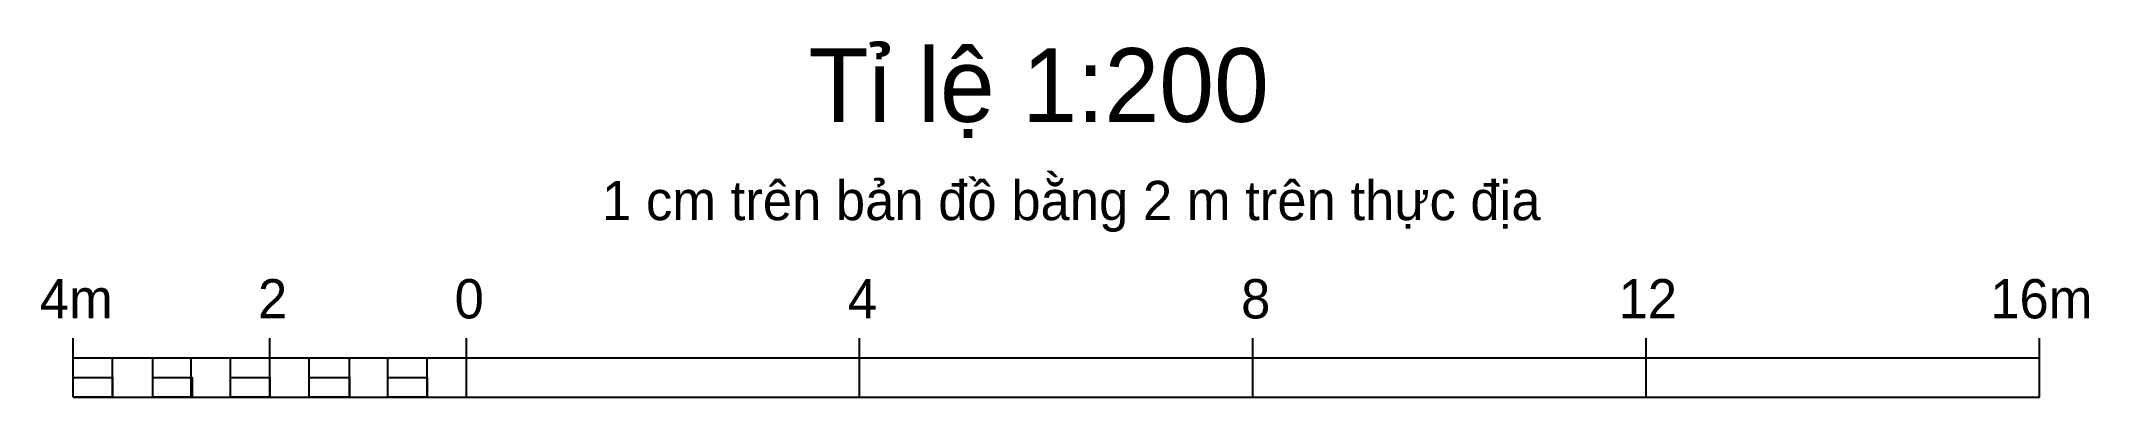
# Model space of a CAD drawing. Extents: x 547747 to 549324, y 1837450 to 1838029.
# Drawn here: x 547905.29 to 547926.13, y 1837516.07 to 1837519.69 of the extents above; entities that cross this region are included whole.
import ezdxf

# ---------------------------------------------------------------- set-up
doc = ezdxf.new("R2010")
doc.units = 0
doc.layers.add('Level 58', color=7, linetype='Continuous')

msp = doc.modelspace()

# ---------------------------------------------------------------- texts
at = {"layer": 'Level 58'}
for s, height, p in [('Tỉ lệ 1:200', 0.75, (547913.1, 1837518.87)), ('Tỉ lệ 1:200', 0.75, (547913.1, 1837518.87)), ('Tỉ lệ 1:200', 0.75, (547913.1, 1837518.87)), ('Tỉ lệ 1:200', 0.75, (547913.1, 1837518.87)), ('Tỉ lệ 1:200', 0.75, (547913.1, 1837518.87)), ('1 cm trên bản đồ bằng 2 m trên thực địa', 0.40002, (547911, 1837517.87)), ('1 cm trên bản đồ bằng 2 m trên thực địa', 0.40002, (547911, 1837517.87)), ('1 cm trên bản đồ bằng 2 m trên thực địa', 0.40002, (547911, 1837517.87)), ('1 cm trên bản đồ bằng 2 m trên thực địa', 0.40002, (547911, 1837517.87)), ('1 cm trên bản đồ bằng 2 m trên thực địa', 0.40002, (547911, 1837517.87)), ('4m', 0.4, (547905.28, 1837516.87)), ('4m', 0.4, (547905.28, 1837516.87)), ('4m', 0.4, (547905.28, 1837516.87)), ('4m', 0.4, (547905.28, 1837516.87)), ('4m', 0.4, (547905.28, 1837516.87)), ('2', 0.4, (547907.5, 1837516.87)), ('2', 0.4, (547907.5, 1837516.87)), ('2', 0.4, (547907.5, 1837516.87)), ('2', 0.4, (547907.5, 1837516.87)), ('2', 0.4, (547907.5, 1837516.87)), ('0', 0.4, (547909.5, 1837516.87)), ('0', 0.4, (547909.5, 1837516.87)), ('0', 0.4, (547909.5, 1837516.87)), ('0', 0.4, (547909.5, 1837516.87)), ('0', 0.4, (547909.5, 1837516.87)), ('4', 0.4, (547913.5, 1837516.87)), ('4', 0.4, (547913.5, 1837516.87)), ('4', 0.4, (547913.5, 1837516.87)), ('4', 0.4, (547913.5, 1837516.87)), ('4', 0.4, (547913.5, 1837516.87)), ('8', 0.4, (547917.5, 1837516.87)), ('8', 0.4, (547917.5, 1837516.87)), ('8', 0.4, (547917.5, 1837516.87)), ('8', 0.4, (547917.5, 1837516.87)), ('8', 0.4, (547917.5, 1837516.87)), ('12', 0.4, (547921.34, 1837516.87)), ('12', 0.4, (547921.34, 1837516.87)), ('12', 0.4, (547921.34, 1837516.87)), ('12', 0.4, (547921.34, 1837516.87)), ('12', 0.4, (547921.34, 1837516.87)), ('16m', 0.4, (547925.12, 1837516.87)), ('16m', 0.4, (547925.12, 1837516.87)), ('16m', 0.4, (547925.12, 1837516.87)), ('16m', 0.4, (547925.12, 1837516.87)), ('16m', 0.4, (547925.12, 1837516.87))]:
    msp.add_text(s, height=height, dxfattribs=at).set_placement(p)

# ---------------------------------------------------------------- linework, layer by layer
at = {"layer": 'Level 58'}
for p, q in [((547905.62, 1837516.07), (547905.62, 1837516.67)), ((547905.62, 1837516.07), (547905.62, 1837516.67)), ((547905.62, 1837516.07), (547905.62, 1837516.67)), ((547905.62, 1837516.07), (547905.62, 1837516.67)), ((547905.62, 1837516.07), (547905.62, 1837516.67)), ((547907.62, 1837516.07), (547907.62, 1837516.67)), ((547907.62, 1837516.07), (547907.62, 1837516.67)), ((547907.62, 1837516.07), (547907.62, 1837516.67)), ((547907.62, 1837516.07), (547907.62, 1837516.67)), ((547907.62, 1837516.07), (547907.62, 1837516.67)), ((547909.62, 1837516.07), (547909.62, 1837516.67)), ((547909.62, 1837516.07), (547909.62, 1837516.67)), ((547909.62, 1837516.07), (547909.62, 1837516.67)), ((547909.62, 1837516.07), (547909.62, 1837516.67)), ((547909.62, 1837516.07), (547909.62, 1837516.67)), ((547913.62, 1837516.07), (547913.62, 1837516.67)), ((547913.62, 1837516.07), (547913.62, 1837516.67)), ((547913.62, 1837516.07), (547913.62, 1837516.67)), ((547913.62, 1837516.07), (547913.62, 1837516.67)), ((547913.62, 1837516.07), (547913.62, 1837516.67)), ((547917.62, 1837516.07), (547917.62, 1837516.67)), ((547917.62, 1837516.07), (547917.62, 1837516.67)), ((547917.62, 1837516.07), (547917.62, 1837516.67)), ((547917.62, 1837516.07), (547917.62, 1837516.67)), ((547917.62, 1837516.07), (547917.62, 1837516.67)), ((547921.62, 1837516.07), (547921.62, 1837516.67)), ((547921.62, 1837516.07), (547921.62, 1837516.67)), ((547921.62, 1837516.07), (547921.62, 1837516.67)), ((547921.62, 1837516.07), (547921.62, 1837516.67)), ((547921.62, 1837516.07), (547921.62, 1837516.67)), ((547925.62, 1837516.07), (547925.62, 1837516.67)), ((547925.62, 1837516.07), (547925.62, 1837516.67)), ((547925.62, 1837516.07), (547925.62, 1837516.67)), ((547925.62, 1837516.07), (547925.62, 1837516.67)), ((547925.62, 1837516.07), (547925.62, 1837516.67)), ((547905.62, 1837516.47), (547925.62, 1837516.47)), ((547905.62, 1837516.07), (547905.62, 1837516.47)), ((547905.62, 1837516.47), (547925.62, 1837516.47)), ((547905.62, 1837516.07), (547905.62, 1837516.47)), ((547905.62, 1837516.47), (547925.62, 1837516.47)), ((547905.62, 1837516.07), (547905.62, 1837516.47)), ((547905.62, 1837516.47), (547925.62, 1837516.47)), ((547905.62, 1837516.07), (547905.62, 1837516.47)), ((547905.62, 1837516.47), (547925.62, 1837516.47)), ((547905.62, 1837516.07), (547905.62, 1837516.47)), ((547906.02, 1837516.07), (547906.02, 1837516.47)), ((547906.02, 1837516.07), (547906.02, 1837516.47)), ((547906.02, 1837516.07), (547906.02, 1837516.47)), ((547906.02, 1837516.07), (547906.02, 1837516.47)), ((547906.02, 1837516.07), (547906.02, 1837516.47)), ((547906.43, 1837516.07), (547906.43, 1837516.47)), ((547906.43, 1837516.07), (547906.43, 1837516.47)), ((547906.43, 1837516.07), (547906.43, 1837516.47)), ((547906.43, 1837516.07), (547906.43, 1837516.47)), ((547906.43, 1837516.07), (547906.43, 1837516.47)), ((547906.82, 1837516.07), (547906.82, 1837516.47)), ((547906.82, 1837516.07), (547906.82, 1837516.47)), ((547906.82, 1837516.07), (547906.82, 1837516.47)), ((547906.82, 1837516.07), (547906.82, 1837516.47)), ((547906.82, 1837516.07), (547906.82, 1837516.47)), ((547907.22, 1837516.07), (547907.22, 1837516.47)), ((547907.22, 1837516.07), (547907.22, 1837516.47)), ((547907.22, 1837516.07), (547907.22, 1837516.47)), ((547907.22, 1837516.07), (547907.22, 1837516.47)), ((547907.22, 1837516.07), (547907.22, 1837516.47)), ((547907.62, 1837516.07), (547907.62, 1837516.47)), ((547907.62, 1837516.07), (547907.62, 1837516.47)), ((547907.62, 1837516.07), (547907.62, 1837516.47)), ((547907.62, 1837516.07), (547907.62, 1837516.47)), ((547907.62, 1837516.07), (547907.62, 1837516.47)), ((547908.02, 1837516.07), (547908.02, 1837516.47)), ((547908.02, 1837516.07), (547908.02, 1837516.47)), ((547908.02, 1837516.07), (547908.02, 1837516.47)), ((547908.02, 1837516.07), (547908.02, 1837516.47)), ((547908.02, 1837516.07), (547908.02, 1837516.47)), ((547908.43, 1837516.07), (547908.43, 1837516.47)), ((547908.43, 1837516.07), (547908.43, 1837516.47)), ((547908.43, 1837516.07), (547908.43, 1837516.47)), ((547908.43, 1837516.07), (547908.43, 1837516.47)), ((547908.43, 1837516.07), (547908.43, 1837516.47)), ((547908.82, 1837516.07), (547908.82, 1837516.47)), ((547908.82, 1837516.07), (547908.82, 1837516.47)), ((547908.82, 1837516.07), (547908.82, 1837516.47)), ((547908.82, 1837516.07), (547908.82, 1837516.47)), ((547908.82, 1837516.07), (547908.82, 1837516.47)), ((547909.22, 1837516.07), (547909.22, 1837516.47)), ((547909.22, 1837516.07), (547909.22, 1837516.47)), ((547909.22, 1837516.07), (547909.22, 1837516.47)), ((547909.22, 1837516.07), (547909.22, 1837516.47)), ((547909.22, 1837516.07), (547909.22, 1837516.47)), ((547905.62, 1837516.07), (547925.62, 1837516.07)), ((547905.62, 1837516.07), (547925.62, 1837516.07)), ((547905.62, 1837516.07), (547925.62, 1837516.07)), ((547905.62, 1837516.07), (547925.62, 1837516.07)), ((547905.62, 1837516.07), (547925.62, 1837516.07))]:
    msp.add_line(p, q, dxfattribs=at)
for points in [[(547905.62, 1837516.07), (547905.62, 1837516.27), (547906.02, 1837516.27), (547906.02, 1837516.07)], [(547905.62, 1837516.07), (547905.62, 1837516.27), (547906.02, 1837516.27), (547906.02, 1837516.07)], [(547905.62, 1837516.07), (547905.62, 1837516.27), (547906.02, 1837516.27), (547906.02, 1837516.07)], [(547905.62, 1837516.07), (547905.62, 1837516.27), (547906.02, 1837516.27), (547906.02, 1837516.07)], [(547905.62, 1837516.07), (547905.62, 1837516.27), (547906.02, 1837516.27), (547906.02, 1837516.07)], [(547906.43, 1837516.07), (547906.43, 1837516.27), (547906.83, 1837516.27), (547906.83, 1837516.07)], [(547906.43, 1837516.07), (547906.43, 1837516.27), (547906.83, 1837516.27), (547906.83, 1837516.07)], [(547906.43, 1837516.07), (547906.43, 1837516.27), (547906.83, 1837516.27), (547906.83, 1837516.07)], [(547906.43, 1837516.07), (547906.43, 1837516.27), (547906.83, 1837516.27), (547906.83, 1837516.07)], [(547906.43, 1837516.07), (547906.43, 1837516.27), (547906.83, 1837516.27), (547906.83, 1837516.07)], [(547907.22, 1837516.07), (547907.22, 1837516.27), (547907.62, 1837516.27), (547907.62, 1837516.07)], [(547907.22, 1837516.07), (547907.22, 1837516.27), (547907.62, 1837516.27), (547907.62, 1837516.07)], [(547907.22, 1837516.07), (547907.22, 1837516.27), (547907.62, 1837516.27), (547907.62, 1837516.07)], [(547907.22, 1837516.07), (547907.22, 1837516.27), (547907.62, 1837516.27), (547907.62, 1837516.07)], [(547907.22, 1837516.07), (547907.22, 1837516.27), (547907.62, 1837516.27), (547907.62, 1837516.07)], [(547908.02, 1837516.07), (547908.02, 1837516.27), (547908.43, 1837516.27), (547908.43, 1837516.07)], [(547908.02, 1837516.07), (547908.02, 1837516.27), (547908.43, 1837516.27), (547908.43, 1837516.07)], [(547908.02, 1837516.07), (547908.02, 1837516.27), (547908.43, 1837516.27), (547908.43, 1837516.07)], [(547908.02, 1837516.07), (547908.02, 1837516.27), (547908.43, 1837516.27), (547908.43, 1837516.07)], [(547908.02, 1837516.07), (547908.02, 1837516.27), (547908.43, 1837516.27), (547908.43, 1837516.07)], [(547908.82, 1837516.07), (547908.82, 1837516.27), (547909.22, 1837516.27), (547909.22, 1837516.07)], [(547908.82, 1837516.07), (547908.82, 1837516.27), (547909.22, 1837516.27), (547909.22, 1837516.07)], [(547908.82, 1837516.07), (547908.82, 1837516.27), (547909.22, 1837516.27), (547909.22, 1837516.07)], [(547908.82, 1837516.07), (547908.82, 1837516.27), (547909.22, 1837516.27), (547909.22, 1837516.07)], [(547908.82, 1837516.07), (547908.82, 1837516.27), (547909.22, 1837516.27), (547909.22, 1837516.07)]]:
    msp.add_lwpolyline(points, close=True, dxfattribs=at)

msp.set_redraw_order([(e.dxf.handle, doc.entitydb.next_handle()) for e in msp.query("TEXT MTEXT ATTDEF DIMENSION ARC_DIMENSION")])  # texts and dimensions are drawn at this point

doc.saveas('drawing.dxf')
